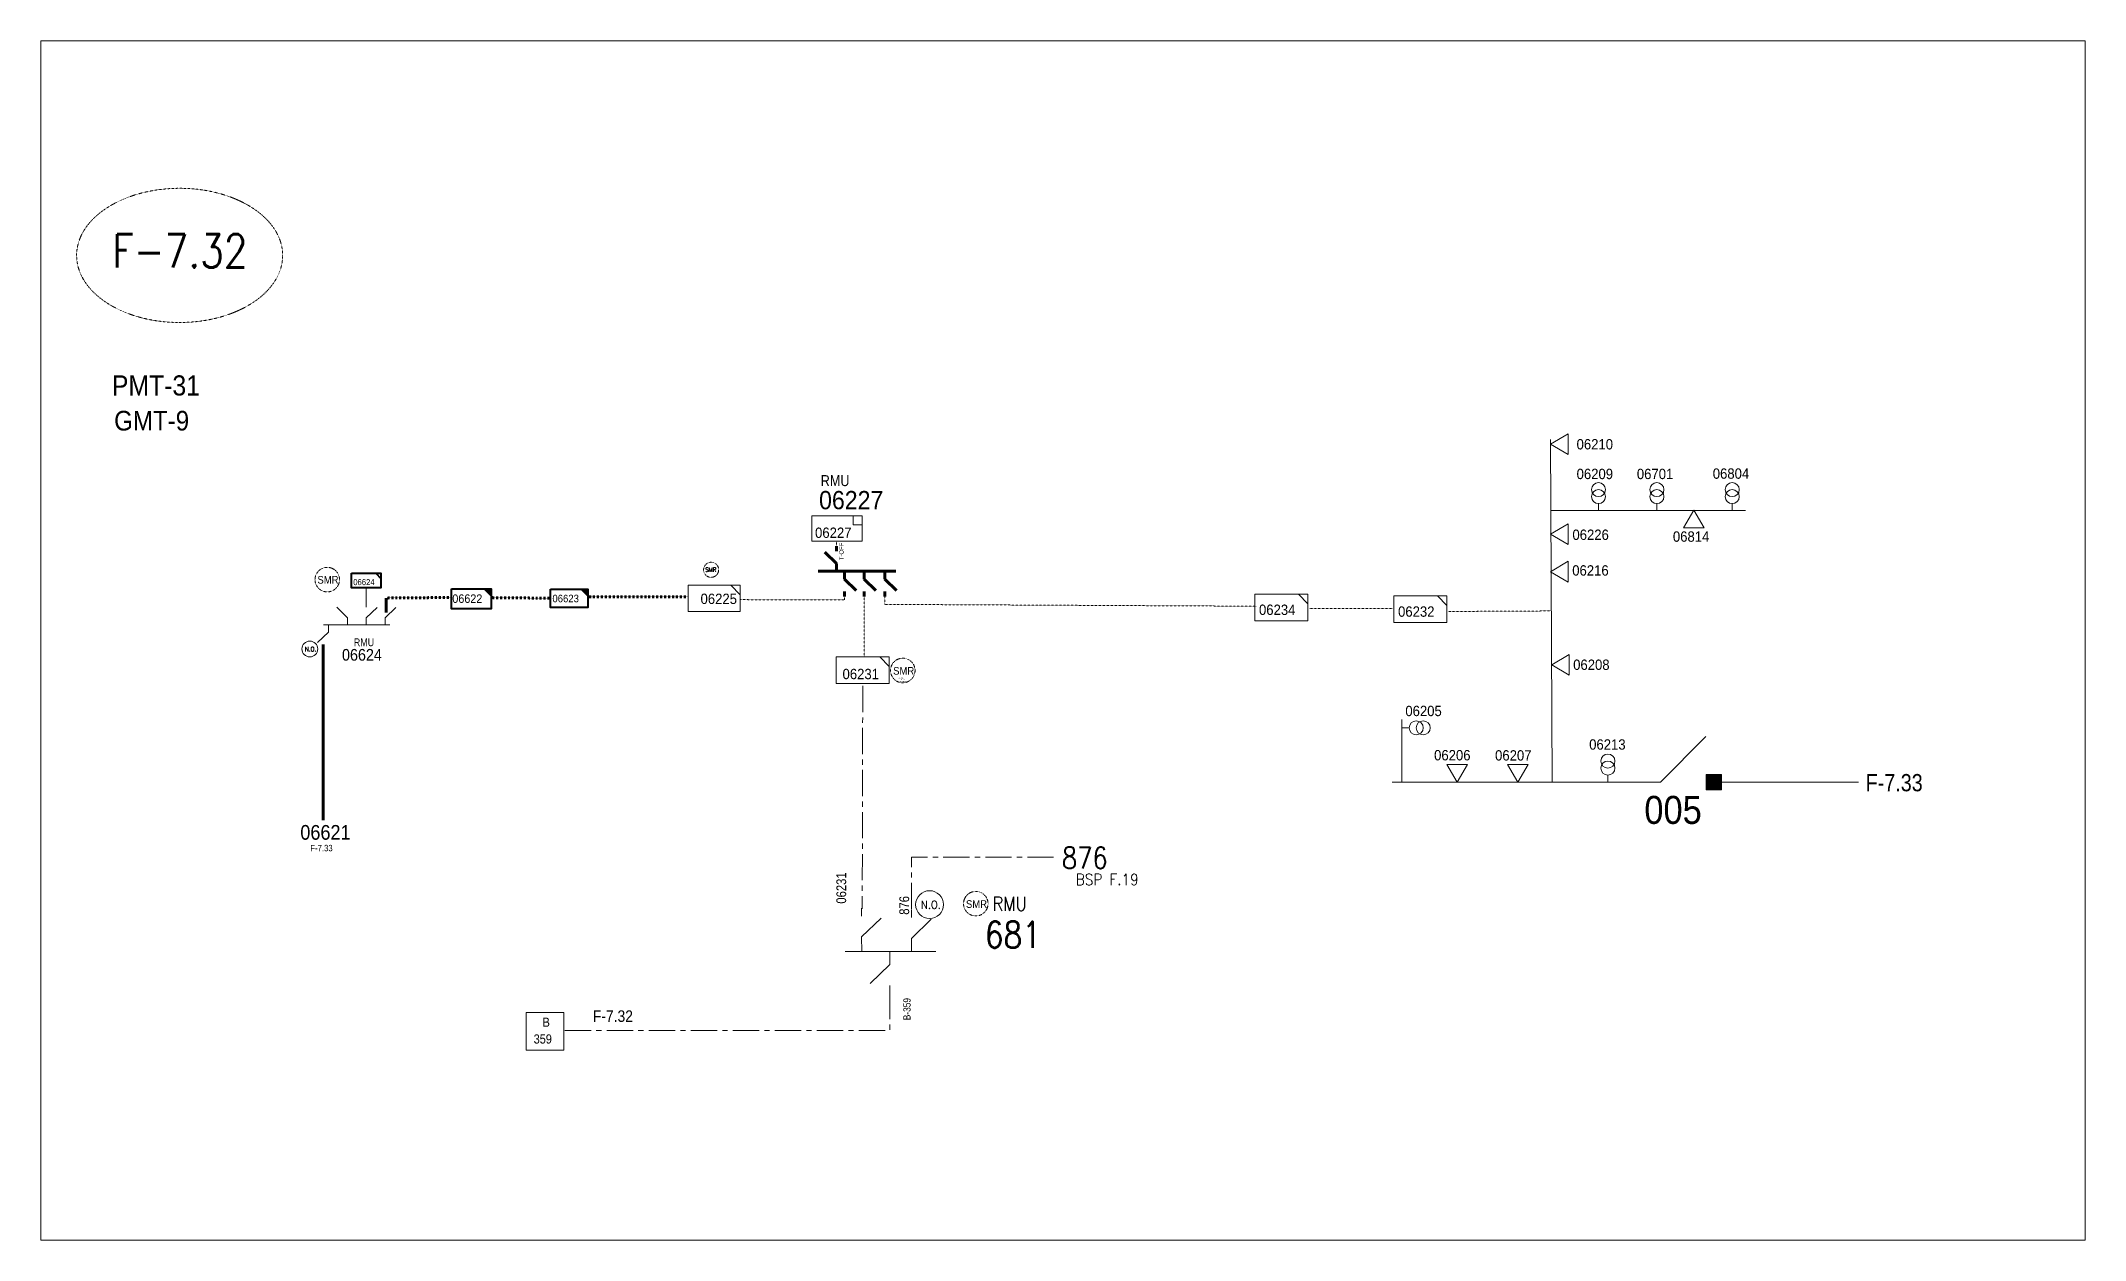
# Model space of a CAD drawing. Header units: metres. Extents: x 65984 to 144644, y -19036 to 23726.
# Drawn here: x 99473 to 100596, y -9091 to -8432 of the extents above; entities that cross this region are included whole.
import ezdxf
from ezdxf.enums import TextEntityAlignment as Align

# ---------------------------------------------------------------- set-up
doc = ezdxf.new("R2010")
doc.units = ezdxf.units.M
doc.header["$MEASUREMENT"] = 0
doc.linetypes.add('( Center )', pattern=[2, 1.25, -0.25, 0.25, -0.25])
doc.linetypes.add('DGN Style 3', pattern=[0.013877, 0, -0.013877])
doc.layers.get('0').update_dxf_attribs({"color": 95, "lineweight": 40})
for name, color, linetype, lineweight in [('ABS', 7, 'Continuous', 40), ('ABS NUMBER', 112, 'Continuous', 30), ('d_eos', 111, 'Continuous', 40), ('d_eos no', 121, 'Continuous', 40), ('d_oh branch', 94, 'Continuous', 40), ('d_switch', 95, 'Continuous', 40), ('d_tf', 1, 'Continuous', 40), ('d_tf no', 6, 'Continuous', 40), ('d_tf_200', 1, 'Continuous', 40), ('d_ug cable', 95, 'Continuous', 40), ('d_unit sub', 7, 'Continuous', 40), ('FDR  1  16', 234, 'Continuous', 40), ('fedr no', 95, 'Continuous', 40), ('GRID STATION  04', 7, 'Continuous', 40), ('Level 37', 7, 'Continuous', 0), ('O H MAIN FEEDER', 4, 'Continuous', 100), ('SW N O', 114, 'Continuous', 30)]:
    doc.layers.add(name, color=color, linetype=linetype, lineweight=lineweight)
doc.styles.add('NASKHF', font='naskhf.shx', dxfattribs={"height": 8})
doc.styles.add('Style-Arial', font='arial.ttf')
doc.styles.add('Style-msdefault', font='msdefault.shx')
doc.styles.add('Style-simplex', font='simplex.shx')
doc.styles.add('Style-STANDARD', font='STANDARD.shx')

msp = doc.modelspace()

# ---------------------------------------------------------------- texts
at = {"layer": 'ABS NUMBER', "color": 7, "lineweight": 13, "style": 'Style-Arial', "width": 0.88}
msp.add_text('005', height=15.39, dxfattribs=at).set_placement((100353.6, -8847), align=Align.TOP_LEFT)
at = {"layer": 'd_eos no', "color": 7, "linetype": 'Continuous', "lineweight": 13, "style": 'Style-Arial', "width": 0.88}
for s, height, p in [('PMT-31', 11.06, (99511.7, -8616)), ('GMT-9', 10.78, (99512.9, -8635.5))]:
    msp.add_text(s, height=height, dxfattribs=at).set_placement(p, align=Align.TOP_LEFT)
at = {"layer": 'd_eos no', "color": 2, "linetype": 'Continuous', "lineweight": 13, "ltscale": 0.9, "style": 'Style-Arial', "width": 0.88}
msp.add_text('06624', height=6.41, dxfattribs=at).set_placement((99638.1, -8766.3), align=Align.TOP_LEFT)
at = {"layer": 'd_eos no', "color": 7, "linetype": 'Continuous', "lineweight": 13, "ltscale": 1.084843, "insert": (99615.2, -8863), "char_height": 8.075, "width": 48.751, "attachment_point": 1, "style": 'NASKHF'}
msp.add_mtext('\\fArial|b0|i0|c178178|p39;\\H1x;\\W0.88;06621', dxfattribs=at)
at = {"layer": 'd_switch', "color": 2, "linetype": 'Continuous', "lineweight": 13, "style": 'Style-msdefault', "width": 0.9}
for s, height, p in [('F-7.33', 3.52, (99620.7, -8873.9)), ('F-7.32', 6.34, (99775.9, -8964.8))]:
    msp.add_text(s, height=height, dxfattribs=at).set_placement(p, align=Align.TOP_LEFT)
at = {"layer": 'd_tf no', "color": 30, "linetype": 'Continuous', "lineweight": 13, "style": 'Style-msdefault', "width": 0.945946}
msp.add_text('06210', height=5.69, dxfattribs=at).set_placement((100336.4, -8651), align=Align.TOP_RIGHT)
for s, p in [('06209', (100316.4, -8667.3)), ('06701', (100349.5, -8667.3)), ('06804', (100391.2, -8667.1)), ('06227', (99898, -8699.6)), ('06226', (100314.1, -8700.7)), ('06216', (100314, -8720.3)), ('06234', (100141.9, -8741.9)), ('06232', (100218.3, -8742.9)), ('06208', (100314.5, -8772.1)), ('06205', (100222.3, -8797.5)), ('06206', (100238.1, -8821.8)), ('06207', (100271.6, -8821.9))]:
    msp.add_text(s, height=5.69, dxfattribs=at).set_placement(p, align=Align.TOP_LEFT)
at = {"layer": 'd_tf no', "color": 7, "linetype": 'Continuous', "lineweight": 13, "style": 'Style-msdefault', "width": 0.945946}
msp.add_text('06227', height=10.04, dxfattribs=at).set_placement((99900.2, -8679.5), align=Align.TOP_LEFT)
at = {"layer": 'd_tf no', "color": 30, "linetype": 'Continuous', "lineweight": 13, "style": 'Style-msdefault', "width": 0.945946}
for s, p in [('06814', (100369.3, -8707.4)), ('06213', (100323.3, -8821.6))]:
    msp.add_text(s, height=5.69, dxfattribs=at).set_placement(p)
at = {"layer": 'd_tf no', "color": 2, "linetype": 'Continuous', "lineweight": 40, "style": 'Style-msdefault', "width": 0.945946}
msp.add_text('06624', height=3.33, dxfattribs=at).set_placement((99644.3, -8727.9), align=Align.TOP_LEFT)
at = {"layer": 'd_tf no', "color": 30, "linetype": 'Continuous', "lineweight": 40, "style": 'Style-msdefault', "width": 0.945946}
for s, height, p in [('06622', 4.69, (99698.7, -8736.3)), ('06623', 4.14, (99753.7, -8736.5))]:
    msp.add_text(s, height=height, dxfattribs=at).set_placement(p, align=Align.TOP_LEFT)
at = {"layer": 'd_tf no', "color": 2, "linetype": 'Continuous', "lineweight": 13, "style": 'Style-msdefault', "width": 0.945946}
msp.add_text('06225', height=5.69, dxfattribs=at).set_placement((99855.1, -8735.9), align=Align.TOP_RIGHT)
msp.add_text('06231', height=5.69, dxfattribs=at).set_placement((99913.1, -8777.2), align=Align.TOP_LEFT)
at = {"layer": 'd_tf no', "color": 1, "lineweight": 13, "char_height": 4.213, "attachment_point": 1, "style": 'NASKHF'}
for insert in [(99624.6, -8726.2), (99940.9, -8776.2), (99980.9, -8904.3)]:
    msp.add_mtext('\\Fmsdefault;\\H1x;\\W0.925;SMR\\P', dxfattribs=dict(at, insert=insert))
at = {"layer": 'd_tf no', "color": 1, "linetype": 'Continuous', "lineweight": 40, "ltscale": 0.729, "insert": (99840.7, -8722.7), "char_height": 2.379, "attachment_point": 5, "line_spacing_factor": 1.2, "style": 'Style-STANDARD'}
msp.add_mtext('\\H1x;\\W0.909091;SMR\\P', dxfattribs=at)
at = {"layer": 'd_tf no', "color": 121, "lineweight": 13, "attachment_point": 1, "style": 'NASKHF'}
for s, insert, char_height in [('\\Fmsdefault;\\H1x;\\W0.925;ACTIVE\\P12.09.2023', (99943.9, -8782), 0.529), ('\\Fmsdefault;\\H1x;\\W0.925;10.08.2023', (99943.9, -8783.8), 0.587)]:
    msp.add_mtext(s, dxfattribs=dict(at, insert=insert, char_height=char_height))
at = {"layer": 'fedr no', "color": 6, "linetype": 'Continuous', "lineweight": 13, "style": 'Style-STANDARD', "width": 0.909091}
msp.add_text('F-7.32', height=18.35, dxfattribs=at).set_placement((99549.1, -8547.6), align=Align.MIDDLE_CENTER)
at = {"layer": 'GRID STATION  04', "color": 121, "linetype": 'Continuous', "lineweight": 13, "style": 'Style-msdefault', "width": 0.888889}
for s, p in [('B', (99748.3, -8968.8)), ('359', (99743.4, -8978))]:
    msp.add_text(s, height=5.04, dxfattribs=at).set_placement(p, align=Align.TOP_LEFT)
at = {"layer": 'Level 37', "color": 7, "linetype": 'Continuous', "lineweight": 100, "ltscale": 1.447133, "style": 'Style-msdefault', "width": 0.86}
msp.add_text('RMU', height=6.02, rotation=0.0004, dxfattribs=at).set_placement((99916.9, -8670.8), align=Align.TOP_RIGHT)
at = {"layer": 'Level 37', "color": 7, "linetype": 'Continuous', "lineweight": 100, "ltscale": 0.779022, "style": 'Style-msdefault', "width": 0.86}
msp.add_text('T-OFF', height=2.37, rotation=90.0004, dxfattribs=at).set_placement((99911.3, -8707.9), align=Align.TOP_RIGHT)
at = {"layer": 'Level 37', "color": 2, "linetype": 'Continuous', "lineweight": 13, "ltscale": 0.9, "style": 'Style-msdefault', "width": 0.86}
msp.add_text('RMU', height=4.26, dxfattribs=at).set_placement((99644.6, -8760.5), align=Align.TOP_LEFT)
at = {"layer": 'Level 37', "color": 55, "linetype": 'Continuous', "lineweight": 13, "ltscale": 1.136907, "style": 'Style-msdefault', "width": 0.857143}
msp.add_text('F-7.33', height=9.46, dxfattribs=at).set_placement((100475.2, -8835), align=Align.TOP_LEFT)
at = {"layer": 'Level 37', "color": 7, "linetype": 'Continuous', "lineweight": 13, "ltscale": 0.948108, "style": 'Style-STANDARD', "width": 0.909091}
msp.add_text('876', height=11.8, dxfattribs=at).set_placement((100046.2, -8881), align=Align.MIDDLE_CENTER)
at = {"layer": 'Level 37', "color": 7, "linetype": 'Continuous', "lineweight": 13, "style": 'Style-msdefault', "width": 0.857143}
for s, height, p in [('06231', 5.39, (99909.7, -8906.2)), ('876', 5.39, (99944.3, -8912.3)), ('B-359', 3.98, (99946.5, -8970.2))]:
    msp.add_text(s, height=height, rotation=90, dxfattribs=at).set_placement(p, align=Align.TOP_LEFT)
at = {"layer": 'Level 37', "color": 55, "linetype": 'Continuous', "lineweight": 13, "ltscale": 0.587747, "style": 'Style-simplex', "width": 0.909091}
msp.add_text('BSP F.19', height=6.09, dxfattribs=at).set_placement((100058.5, -8892.9), align=Align.MIDDLE_CENTER)
at = {"layer": 'Level 37', "color": 2, "linetype": 'Continuous', "lineweight": 13}
for s, height, style, width, p in [('RMU', 7.68, 'Style-simplex', 0.854701, (100004.9, -8906.3)), ('681', 14.45, 'Style-STANDARD', 0.909091, (100006.7, -8923.2))]:
    msp.add_text(s, height=height, dxfattribs=dict(at, style=style, width=width)).set_placement(p, align=Align.MIDDLE_CENTER)

# ---------------------------------------------------------------- blocks, each defined once
blk = doc.blocks.new('TF_8')
at = {"color": 0, "linetype": 'ByBlock', "lineweight": -2}
blk.add_line((6.3, 4.95), (9.9, 1.35), dxfattribs=at)
blk.add_3dface([(-10.1, 4.95), (9.9, 4.95), (9.9, -5.05), (-10.1, -5.05)], dxfattribs=at)
blk = doc.blocks.new('TFU_102')
at = {"layer": 'd_tf_200', "color": 30, "linetype": 'Continuous', "lineweight": 13}
blk.add_line((0, 10), (0, 0), dxfattribs=at)
for centre in [(0, 30), (0, 20)]:
    blk.add_circle(centre, 10, dxfattribs=at)
blk = doc.blocks.new('TF3')
at = {"color": 0, "linetype": 'ByBlock', "lineweight": -2}
for p, q in [((11.3, 9), (18.3, 9)), ((18.3, 9), (18.3, 2))]:
    blk.add_line(p, q, dxfattribs=at)
at = {"color": 0, "linetype": 'ByBlock', "lineweight": -2, "flags": 128}
blk.add_lwpolyline([(18.3, 2), (11.3, 2), (11.3, 9)], dxfattribs=at)
at = {"color": 0, "linetype": 'ByBlock', "lineweight": -2}
blk.add_3dface([(-21.7, 9), (18.3, 9), (18.3, -11), (-21.7, -11)], dxfattribs=at)
blk = doc.blocks.new('ABS2_1_1')
at = {"color": 0, "linetype": 'ByBlock', "lineweight": -2, "ltscale": 500}
for q in [(-29900, 43500), (0, 0)]:
    blk.add_line((0, 13600), q, dxfattribs=at)
at = {"color": 0, "linetype": 'ByBlock', "lineweight": -2, "ltscale": 500, "flags": 128}
for points in [[(5000, 43600), (-5000, 43600), (-5000, 53600), (5000, 53600)], [(3791, 49653), (3791, 49653), (3791, 49653)]]:
    blk.add_lwpolyline(points, close=True, dxfattribs=at)
at = {"color": 0, "linetype": 'ByBlock', "lineweight": -2, "ltscale": 500}
for points in [[(5000, 43600), (-5000, 43600), (5000, 53600), (-5000, 53600)], [(3791, 49653), (3791, 49653), (3791, 49653)]]:
    blk.add_solid(points, dxfattribs=at)
blk = doc.blocks.new('TRA1_1059')
at = {"layer": 'd_tf', "color": 30, "linetype": 'Continuous', "lineweight": 13, "ltscale": 0.000522585, "extrusion": (0, 0, -1), "flags": 128}
blk.add_lwpolyline([(-10, -17), (0, 0), (10, -17)], close=True, dxfattribs=at)
blk = doc.blocks.new('TRA1_1058')
at = {"layer": 'd_tf', "color": 30, "linetype": 'Continuous', "lineweight": 13, "ltscale": 0.000522585, "xscale": 1.000046566207834, "yscale": 1.000046566207834, "zscale": 1.000046566207834, "rotation": 180}
blk.add_blockref('TRA1_1059', (0, 0), dxfattribs=at)
blk = doc.blocks.new('TRA1_1061')
at = {"layer": 'd_tf', "color": 30, "linetype": 'Continuous', "lineweight": 13, "ltscale": 0.000522798, "flags": 128}
blk.add_lwpolyline([(10.1, -17), (0.1, 0), (-9.9, -17)], close=True, dxfattribs=at)
blk = doc.blocks.new('TRA1_1060')
at = {"layer": 'd_tf', "color": 30, "linetype": 'Continuous', "lineweight": 13, "ltscale": 0.000522798, "xscale": 1.000046566207833, "yscale": 1.000046566207833, "zscale": 1.000046566207833, "rotation": 180}
blk.add_blockref('TRA1_1061', (0, 0), dxfattribs=at)
blk = doc.blocks.new('*U893')
at = {"layer": 'SW N O', "color": 3, "lineweight": 13}
blk.add_circle((0, 0), 16.8, dxfattribs=at)
at = {"layer": 'SW N O', "color": 3, "lineweight": 13, "style": 'Style-STANDARD'}
blk.add_text('N.O.', height=9.6, dxfattribs=at).set_placement((1.7, -0.2), align=Align.MIDDLE_CENTER)
blk = doc.blocks.new('exist.us-1000kva')
at = {"color": 0, "linetype": 'ByBlock', "lineweight": -2, "flags": 128}
blk.add_lwpolyline([(40, 12.9), (32.8, 20), (40, 20)], close=True, dxfattribs=at)
at = {"color": 0, "linetype": 'ByBlock', "lineweight": -2, "extrusion": (0, 0, -1)}
blk.add_solid([(-40, 12.9), (-32.8, 20), (-40, 20)], dxfattribs=at)
at = {"color": 0, "linetype": 'ByBlock', "lineweight": -2, "xscale": 2, "yscale": 2}
blk.add_blockref('TF_8', (20.2, 10.1), dxfattribs=at)
blk = doc.blocks.new('*U4135')
at = {"layer": 'd_eos', "color": 2, "linetype": 'Continuous', "lineweight": 13, "ltscale": 0.402748}
for p, q in [((-4.4, 17.3), (-10.8, 23.9)), ((0, 17.3), (-4.4, 17.3)), ((0, 20.2), (0, -20.1)), ((0, 5.6), (4.4, 5.6)), ((4.4, 5.6), (10.8, 12.2)), ((0, -5.8), (4.3, -5.8)), ((4.3, -5.8), (10.7, -12.4)), ((0, -17.3), (4.3, -17.3)), ((4.3, -17.3), (10.7, -23.9))]:
    blk.add_line(p, q, dxfattribs=at)
blk = doc.blocks.new('*U4136')
at = {"layer": 'SW N O', "color": 3, "lineweight": 13, "ltscale": 0.426762}
blk.add_circle((0, 0), 16.8, dxfattribs=at)
at = {"layer": 'SW N O', "color": 3, "lineweight": 13, "style": 'Style-STANDARD'}
blk.add_text('N.O.', height=9.6, dxfattribs=at).set_placement((1.7, -0.2), align=Align.MIDDLE_CENTER)

# ---------------------------------------------------------------- linework, layer by layer
at = {"layer": 'd_eos', "color": 7, "linetype": 'Continuous', "lineweight": 211, "ltscale": 0.669682}
for p, q in [((99909.7, -8719.3), (99903.3, -8713.1)), ((99899.7, -8723.6), (99942.4, -8723.6)), ((99909.7, -8723.6), (99909.7, -8719.3)), ((99914.2, -8723.6), (99914.2, -8727.9)), ((99925, -8723.6), (99925, -8727.9)), ((99936.4, -8723.6), (99936.4, -8727.9)), ((99914.2, -8727.9), (99920.6, -8734.2)), ((99914.2, -8734.8), (99914.2, -8737.4)), ((99925, -8727.9), (99931.4, -8734.2)), ((99925, -8734.8), (99925, -8737.4)), ((99936.4, -8727.9), (99942.8, -8734.2)), ((99936.4, -8734.8), (99936.4, -8737.4))]:
    msp.add_line(p, q, dxfattribs=at)
at = {"layer": 'd_eos', "color": 30, "linetype": 'Continuous', "lineweight": 211, "ltscale": 0.669682}
msp.add_line((99909.7, -8712.5), (99909.7, -8709.9), dxfattribs=at)
at = {"layer": 'd_eos', "color": 7, "linetype": 'Continuous', "lineweight": 211, "ltscale": 0.574507}
for p, q in [((99662.4, -8738.3), (99662.4, -8746.3)), ((99627.7, -8763.8), (99627.8, -8860.3))]:
    msp.add_line(p, q, dxfattribs=at)
at = {"layer": 'd_eos', "color": 2, "linetype": 'Continuous', "lineweight": 13, "ltscale": 0.982322}
for p, q in [((99923.6, -8913.1), (99923.6, -8908.7)), ((99923.6, -8924.5), (99934.4, -8914.1)), ((99950.9, -8913.8), (99950.9, -8909.5)), ((99950.9, -8925.3), (99961.7, -8914.8)), ((99923.7, -8932.4), (99923.6, -8924.5)), ((99950.9, -8932.4), (99950.9, -8925.3)), ((99914.6, -8932.4), (99964.4, -8932.4)), ((99939.1, -8939.6), (99928.3, -8950.1)), ((99939.1, -8932.4), (99939.1, -8939.6)), ((99939.1, -8951.1), (99939.1, -8955.4))]:
    msp.add_line(p, q, dxfattribs=at)
at = {"layer": 'd_oh branch', "color": 30, "linetype": 'Continuous', "lineweight": 13}
for p, q in [((100302, -8651.3), (100302.9, -8839.4)), ((100409.1, -8690.3), (100302, -8690.3)), ((100220.3, -8805.1), (100220.3, -8839.4))]:
    msp.add_line(p, q, dxfattribs=at)
at = {"layer": 'd_ug cable', "color": 30, "linetype": 'DGN Style 3', "lineweight": 13}
for p, q in [((99909.7, -8710.3), (99909.7, -8706.9)), ((99914.2, -8739.3), (99914.2, -8736.6)), ((99925, -8737.4), (99924.9, -8770.3)), ((99936.4, -8741.8), (99936.4, -8737.5)), ((99914.2, -8739.3), (99857.1, -8739.2)), ((99936.5, -8741.8), (100140.5, -8742.8))]:
    msp.add_line(p, q, dxfattribs=at)
at = {"layer": 'd_ug cable', "color": 2, "linetype": 'Continuous', "lineweight": 0}
msp.add_line((99651.4, -8743.4), (99651.4, -8732.8), dxfattribs=at)
at = {"layer": 'd_ug cable', "color": 30, "linetype": 'DGN Style 3', "lineweight": 100, "flags": 128}
for points in [[(99773.1, -8737.7), (99828.1, -8737.7)], [(99662.5, -8738.3), (99698.5, -8738)], [(99720, -8738.1), (99752.8, -8738.4)]]:
    msp.add_lwpolyline(points, dxfattribs=at)
at = {"layer": 'd_ug cable', "color": 30, "linetype": 'DGN Style 3', "lineweight": 13, "flags": 128}
for points in [[(100215.5, -8744.1), (100169.3, -8744.1)], [(100302.5, -8745.4), (100246, -8745.7)]]:
    msp.add_lwpolyline(points, dxfattribs=at)
at = {"layer": 'd_ug cable', "color": 2, "linetype": 'DGN Style 3', "lineweight": 13}
for centre, radius in [((99630, -8728.2), 6.74), ((99840.9, -8722.8), 4.14), ((99946.2, -8778.1), 6.74), ((99986.3, -8906.2), 6.74)]:
    msp.add_circle(centre, radius, dxfattribs=at)
at = {"layer": 'FDR  1  16', "color": 30, "linetype": '( Center )', "lineweight": 13, "ltscale": 11.541555, "flags": 128}
for points in [[(99924.2, -8786.6), (99924.2, -8786.6), (99923.9, -8909)], [(99950.9, -8909.2), (99950.9, -8880.6), (100030.8, -8880.6)], [(99939, -8955.3), (99939, -8975.9), (99759.5, -8975.8)]]:
    msp.add_lwpolyline(points, dxfattribs=at)
at = {"layer": 'fedr no', "color": 82, "linetype": 'DGN Style 3', "lineweight": 13, "true_color": 0x1dc70e}
msp.add_ellipse((99548.9, -8550.1), major_axis=(56.6, 0), ratio=0.651175, dxfattribs=at)
at = {"layer": 'GRID STATION  04', "color": 121, "linetype": 'Continuous', "lineweight": 13, "ltscale": 0.742877, "flags": 128}
msp.add_lwpolyline([(99739.3, -8986.6), (99739.3, -8966), (99759.9, -8966), (99759.9, -8986.6)], close=True, dxfattribs=at)
at = {"layer": 'O H MAIN FEEDER', "color": 30, "lineweight": 13, "ltscale": 0.751437}
msp.add_line((100352.1, -8839.4), (100215.1, -8839.4), dxfattribs=at)
at = {"layer": 'O H MAIN FEEDER', "color": 98, "lineweight": 13, "ltscale": 0.751437}
msp.add_line((100471.2, -8839.4), (100395, -8839.4), dxfattribs=at)
at = {"layer": 'O H MAIN FEEDER', "color": 140, "linetype": 'Continuous', "lineweight": 13, "flags": 128}
msp.add_lwpolyline([(99472.7, -8432.3), (100595.8, -8432.3), (100595.8, -9091), (99472.7, -9091)], close=True, dxfattribs=at)

# ---------------------------------------------------------------- block references
at = {"layer": 'ABS', "color": 7, "linetype": 'Continuous', "lineweight": 13, "ltscale": 1.250918, "xscale": 0.0008381161957302411, "yscale": 0.0008381161957302411, "zscale": 0.0005550272940633307, "rotation": 269.9999999999998}
msp.add_blockref('ABS2_1_1', (100351, -8839.4), dxfattribs=at)
at = {"layer": 'd_eos', "color": 2, "linetype": 'Continuous', "lineweight": 13, "ltscale": 0.402748, "xscale": 0.9, "yscale": 0.9, "zscale": 0.9, "rotation": 90}
msp.add_blockref('*U4135', (99646.2, -8753.1), dxfattribs=at)
at = {"layer": 'd_tf', "color": 30, "linetype": 'Continuous', "lineweight": 13, "ltscale": 0.000522585, "extrusion": (0, 0, -1), "xscale": 0.5693805196738561, "yscale": 0.5693805196738561, "zscale": 0.5693805196738561, "rotation": 89.99999999999997}
msp.add_blockref('TRA1_1058', (-100302, -8653.8), dxfattribs=at)
at = {"layer": 'd_tf', "color": 30, "linetype": 'Continuous', "lineweight": 13, "ltscale": 0.000522798, "extrusion": (0, 0, -1), "xscale": 0.5693805196738561, "yscale": 0.5693805196738561, "zscale": 0.5693805196738561, "rotation": 180}
msp.add_blockref('TRA1_1060', (-100380.8, -8690.1), dxfattribs=at)
at = {"layer": 'd_tf', "color": 30, "linetype": 'Continuous', "lineweight": 13, "ltscale": 0.000522798, "xscale": 0.5693805196738561, "yscale": 0.5693805196738561, "zscale": 0.5693805196738561}
for p, rotation in [((100302.1, -8703.3), 269.9999999999999), ((100302.1, -8723.9), 269.9999999999999), ((100302.7, -8775), 269.9999999999999), ((100250.8, -8839.4), 359.9999999999999), ((100284.2, -8839.4), 359.9999999999999)]:
    msp.add_blockref('TRA1_1060', p, dxfattribs=dict(at, rotation=rotation))
at = {"layer": 'd_tf_200', "color": 30, "linetype": 'Continuous', "lineweight": 13, "xscale": 0.3847165673472002, "yscale": 0.3847165673472002, "zscale": 0.3847165673472002}
for p, rotation in [((100328.4, -8690.3), 359.9999999999999), ((100360.5, -8690.3), 359.9999999999999), ((100401.9, -8690.3), 359.9999999999999), ((100220.6, -8809.6), 270.0000000008021)]:
    msp.add_blockref('TFU_102', p, dxfattribs=dict(at, rotation=rotation))
at = {"layer": 'd_tf_200', "color": 30, "linetype": 'Continuous', "lineweight": 13, "extrusion": (0, 0, -1), "xscale": 0.3847165673472002, "yscale": 0.3847165673472002, "zscale": 0.3847165673472002, "rotation": 359.9999999999999}
msp.add_blockref('TFU_102', (-100333.6, -8839.4), dxfattribs=at)
at = {"layer": 'd_unit sub', "color": 30, "linetype": 'Continuous', "lineweight": 13, "rotation": 359.9999999999999}
for name, p, xscale, yscale, zscale in [('TF3', (99911.2, -8699.4), 0.69248982122496, 0.69248982122496, 0.200171321436299), ('TF_8', (100154.3, -8743.4), 1.46192295591936, 1.46192295591936, 0.6567300572057064), ('TF_8', (100230.7, -8744.4), 1.46192295591936, 1.46192295591936, 0.6567300572057064)]:
    msp.add_blockref(name, p, dxfattribs=dict(at, xscale=xscale, yscale=yscale, zscale=zscale))
at = {"layer": 'd_unit sub', "color": 2, "linetype": 'Continuous', "lineweight": 40, "xscale": 0.81, "yscale": 0.81, "zscale": 0.3840860399909141, "rotation": 359.9999999999999}
msp.add_blockref('TF_8', (99651.5, -8728.7), dxfattribs=at)
at = {"layer": 'd_unit sub', "color": 30, "linetype": 'Continuous', "lineweight": 40, "zscale": 0.3840860399909141, "rotation": 359.9999999999999}
for p, xscale, yscale in [((99698.2, -8744.2), 0.5482294639092288, 0.5482294639092288), ((99752.7, -8743.6), 0.5093312632918242, 0.5093312632918242)]:
    msp.add_blockref('exist.us-1000kva', p, dxfattribs=dict(at, xscale=xscale, yscale=yscale))
at = {"layer": 'd_unit sub', "color": 2, "linetype": 'Continuous', "lineweight": 13, "xscale": 1.43356386006982, "yscale": 1.43356386006982, "zscale": 0.6567300572057064}
msp.add_blockref('TF_8', (99842.7, -8738.4), dxfattribs=at)
at = {"layer": 'd_unit sub', "color": 2, "linetype": 'Continuous', "lineweight": 13, "xscale": 1.46192295591936, "yscale": 1.46192295591936, "zscale": 0.6567300572057064, "rotation": 359.9999999999999}
msp.add_blockref('TF_8', (99924.3, -8777.9), dxfattribs=at)
at = {"layer": 'SW N O', "color": 3, "lineweight": 13}
for name, p, xscale, yscale, zscale in [('*U4136', (99620.4, -8766.3), 0.2591044097360624, 0.2591044097360624, 0.2591044097360624), ('*U893', (99960.9, -8906.7), 0.4540724445717621, 0.4540724445717621, 0.4540724445717621)]:
    msp.add_blockref(name, p, dxfattribs=dict(at, xscale=xscale, yscale=yscale, zscale=zscale))

msp.set_redraw_order([(e.dxf.handle, doc.entitydb.next_handle()) for e in msp.query("TEXT MTEXT ATTDEF DIMENSION ARC_DIMENSION")])  # texts and dimensions are drawn at this point

doc.saveas('drawing.dxf')
